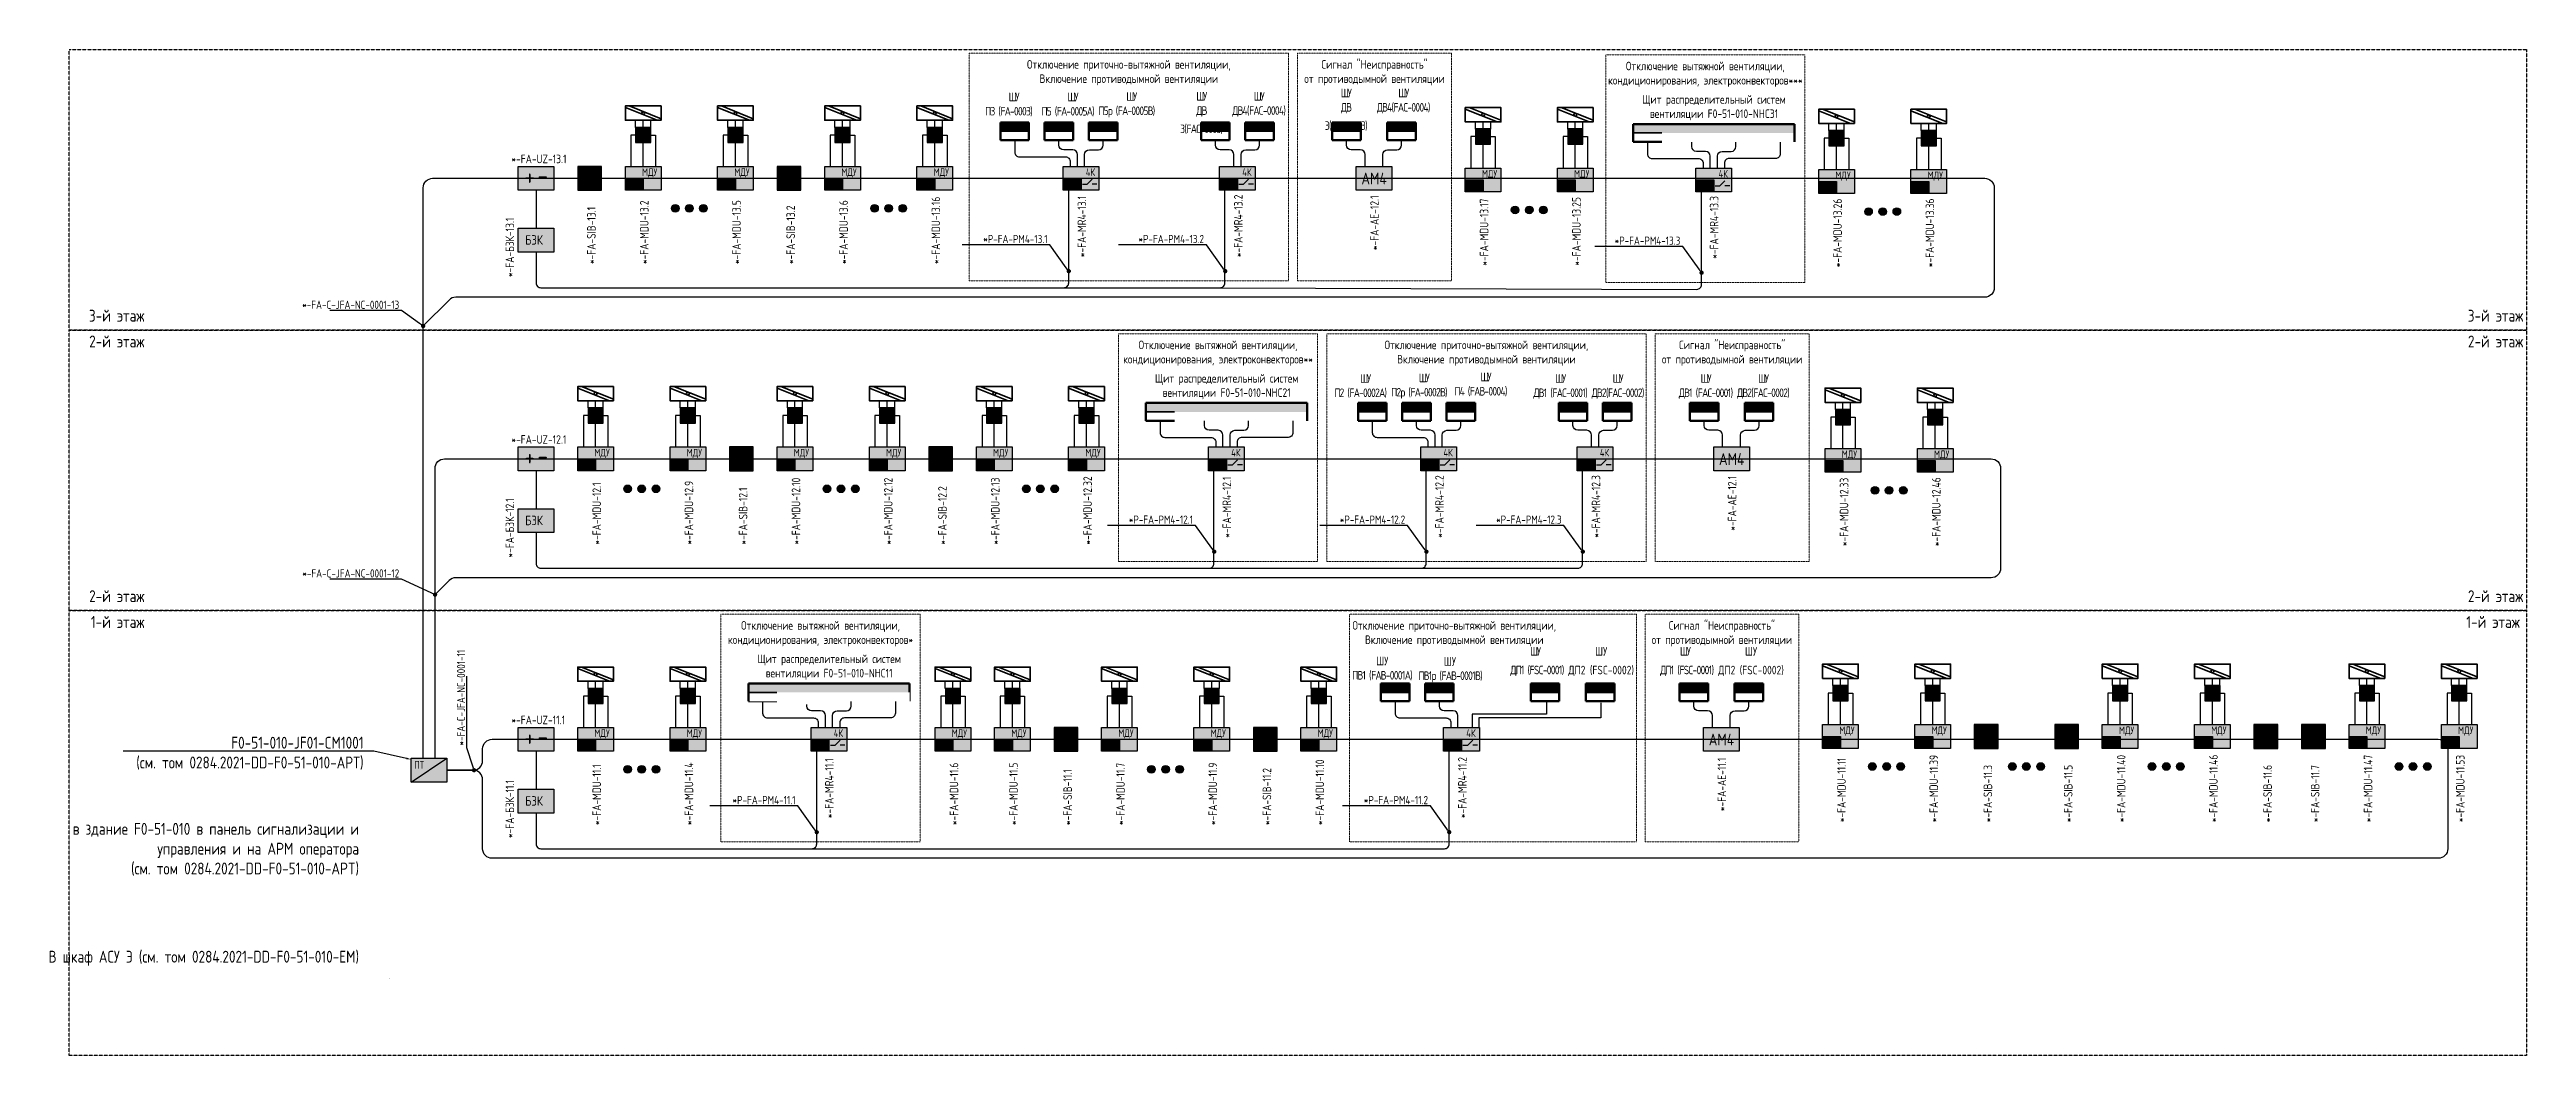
# Model space of a CAD drawing. Header units: millimetres. Extents: x 127230 to 906013, y -355313 to -209225.
# Drawn here: x 178875 to 230937, y -250620 to -229476 of the extents above; entities that cross this region are included whole.
import ezdxf
from ezdxf import colors
from ezdxf.entities.mleader import LeaderData, LeaderLine
from ezdxf.math import Vec2, Vec3

# ---------------------------------------------------------------- set-up
doc = ezdxf.new("R2010")
doc.units = ezdxf.units.MM
doc.linetypes.add('штриховая', pattern=[0.75, 0.5, -0.25])
for name, color, linetype in [('1. ОПС_оборудование', 5, 'Continuous'), ('1.1. SAI_оборудование_текст', 6, 'Continuous'), ('__Оборудование_АППЗ', 5, 'Continuous'), ('__Оборудование_АУПС', 5, 'Continuous'), ('__Оборудование_АУПТ', 5, 'Continuous'), ('__Оборудование_ГазпромАвтоматики', 252, 'Continuous')]:
    doc.layers.add(name, color=color, linetype=linetype)
for name, color, linetype, lineweight in [('GM_кабель_СПС', 6, 'Continuous', 25), ('GM_текст', 250, 'Continuous', 9), ('OVK_клапаны', 100, 'Continuous', 40), ('АО Извещатели ПС', 1, 'Continuous', 50), ('АО ПС', 1, 'Continuous', 50), ('СПДС_Размерная линия', 150, 'Continuous', 15)]:
    doc.layers.add(name, color=color, linetype=linetype, lineweight=lineweight)
doc.styles.add('GOST type A', font='gost_0.ttf', dxfattribs={"width": 1.001, "height": 2.5})
doc.styles.add('SAI', font='gost_0.ttf')
doc.styles.get("Standard").update_dxf_attribs({"font": 'gost_0.ttf'})
doc.styles.add('Гост L', font='gost_0.ttf')

msp = doc.modelspace()

# ---------------------------------------------------------------- texts
at = {"char_height": 250, "attachment_point": 3, "style": 'SAI'}
for s, insert in [('3-й этаж', (180868, -234946)), ('3-й этаж', (230868, -234946)), ('2-й этаж', (180868, -235488)), ('2-й этаж', (230868, -235488)), ('2-й этаж', (180868, -240842)), ('2-й этаж', (230868, -240842)), ('1-й этаж', (180868, -241384)), ('1-й этаж', (230796, -241384))]:
    msp.add_mtext_dynamic_manual_height_columns(s, width=6376.12, gutter_width=10, heights=[0], dxfattribs=dict(at, insert=insert))
at = {"layer": '__Оборудование_ГазпромАвтоматики', "char_height": 250, "attachment_point": 3, "style": 'GOST type A'}
for s, insert in [('в здание F0-51-010 в панель сигнализации и управления и на АРМ оператора\\P(см. том 0284.2021-DD-F0-51-010-APT)', (185381, -245732)), ('В шкаф АСУ Э (см. том 0284.2021-DD-F0-51-010-EM)', (185381, -248419))]:
    msp.add_mtext_dynamic_manual_height_columns(s, width=6247.69, gutter_width=10, heights=[0], dxfattribs=dict(at, insert=insert))
at = {"layer": 'GM_текст', "ltscale": 100, "char_height": 180, "attachment_point": 5, "style": 'GOST type A'}
for s, insert, width in [('\\pxqc;Отключение приточно-вытяжной вентиляции, \\PВключение противодымной вентиляции', (201561, -229963), 6715.45), ('\\pxqc;Сигнал "Неисправность" \\Pот противодымной вентиляции', (206725, -229963), 3232.57), ('\\pxqc;Отключение вытяжной вентиляции, кондиционирования, электроконвекторов***', (213679, -229997), 4185.43), ('\\pxqc;Щит распределительный систем вентиляции F0-51-010-NHC31', (213860, -230699), 3382.31), ('\\pxqc;Отключение вытяжной вентиляции, кондиционирования, электроконвекторов**', (203436, -235859), 4185.43), ('\\pxqc;Отключение приточно-вытяжной вентиляции, \\PВключение противодымной вентиляции', (209077, -235859), 6715.45), ('\\pxqc;Сигнал "Неисправность" \\Pот противодымной вентиляции', (214242, -235859), 3232.57), ('\\pxqc;Щит распределительный систем вентиляции F0-51-010-NHC21', (203617, -236562), 3382.31), ('\\pxqc;Отключение вытяжной вентиляции, кондиционирования, электроконвекторов*', (195081, -241755), 4185.43), ('\\pxqc;Отключение приточно-вытяжной вентиляции, \\PВключение противодымной вентиляции', (208401, -241755), 4403.11), ('\\pxqc;Сигнал "Неисправность" \\Pот противодымной вентиляции', (214026, -241755), 3232.57), ('\\pxqc;Щит распределительный систем вентиляции F0-51-010-NHC11', (195262, -242458), 3382.31)]:
    msp.add_mtext(s, dxfattribs=dict(at, insert=insert, width=width))

# ---------------------------------------------------------------- blocks, each defined once
blk = doc.blocks.new('*U3')
blk.add_hatch(color=256).paths.add_polyline_path([(0, 0), (15, 0), (15, 10)])
at = {"true_color": 0xffffff}
h = blk.add_hatch(color=7, dxfattribs=at)
h.dxf.hatch_style = 1
h.paths.add_polyline_path([(15, 10), (15, 0), (0, 0), (0, 10)])
blk.add_lwpolyline([(15, 10), (15, 0), (0, 0), (0, 10)], close=True)
for points in [[(0, 0), (15, 10)], [(0, 0), (15, 10), (15, 0), (0, 0)]]:
    blk.add_lwpolyline(points)
at = {"insert": (1.3, 8.8), "char_height": 3.2, "attachment_point": 1}
blk.add_mtext_dynamic_manual_height_columns('ПТ', width=4.866, gutter_width=20, heights=[0], dxfattribs=at)
at = {"layer": '1.1. SAI_оборудование_текст', "style": 'SAI'}
blk.add_attdef('NAME_ПУЛЬТ_УПРАВЛЕНИЯ', (16.7, 2.5), '', height=4, dxfattribs=at)
blk = doc.blocks.new('*U28')
at = {"lineweight": 35}
blk.add_lwpolyline([(-50, -250), (50, -250), (50, 0), (-50, 0)], close=True, dxfattribs=at)
blk.add_lwpolyline([(-39, -250), (-50, -250), (-50, -223), (39, 0), (50, 0), (50, -27), (-39, -250)], dxfattribs=at)
blk.add_circle((0, -125), 10, dxfattribs=at)
blk = doc.blocks.new('*U30')
at = {"true_color": 0xffffff}
h = blk.add_hatch(color=7, dxfattribs=at)
h.dxf.hatch_style = 1
h.paths.add_polyline_path([(15, 10), (15, 0), (0, 0), (0, 10)])
blk.add_hatch(color=256).paths.add_polyline_path([(0, 5), (0, 0), (7.5, 0), (7.5, 5)])
for points in [[(15, 10), (15, 0), (0, 0), (0, 10)], [(0, 5), (7.5, 5), (7.5, 0), (0, 0)]]:
    blk.add_lwpolyline(points, close=True)
at = {"insert": (7, 9.2), "char_height": 3.2, "attachment_point": 1}
blk.add_mtext_dynamic_manual_height_columns('МДУ', width=4.866, gutter_width=20, heights=[0], dxfattribs=at)
at = {"layer": '1.1. SAI_оборудование_текст', "style": 'SAI', "flags": 8}
blk.add_attdef('NAME_ППКОП', (0, 11.6), '', height=4, dxfattribs=at)
blk = doc.blocks.new('*U29')
at = {"true_color": 0xffffff}
h = blk.add_hatch(color=7, dxfattribs=at)
h.dxf.hatch_style = 1
h.paths.add_polyline_path([(0, 0), (10, 0), (10, 10), (0, 10)])
at = {"ltscale": 0.0002}
blk.add_lwpolyline([(0, 0), (10, 0), (10, 10), (0, 10)], close=True, dxfattribs=at)
for points in [[(5, 5.9), (1.7, 7.9)], [(5, 5.9), (8.3, 7.9)], [(5, 5.9), (5, 2.1)]]:
    blk.add_lwpolyline(points, dxfattribs=at)
at = {"layer": '1.1. SAI_оборудование_текст', "style": 'SAI', "flags": 8}
blk.add_attdef('NAME_DR', (-1.3, 14.2), '', height=4, dxfattribs=at)
blk = doc.blocks.new('*U33')
at = {"lineweight": 5, "true_color": 0xffffff}
h = blk.add_hatch(color=7, dxfattribs=at)
h.dxf.hatch_style = 1
h.paths.add_polyline_path([(15, 10), (15, 0), (0, 0), (0, 10)])
blk.add_lwpolyline([(15, 10), (15, 0), (0, 0), (0, 10)], close=True)
at = {"char_height": 8, "attachment_point": 1, "style": 'SAI'}
for s, insert in [('+', (2.6, 9.9)), ('-', (8.1, 10.3))]:
    blk.add_mtext_dynamic_manual_height_columns(s, width=12.326, gutter_width=25, heights=[0], dxfattribs=dict(at, insert=insert))
at = {"layer": '1.1. SAI_оборудование_текст', "style": 'SAI', "flags": 8}
blk.add_attdef('NAME_ИБП', (0, 11.6), '', height=4, dxfattribs=at)
blk = doc.blocks.new('*U32')
at = {"true_color": 0xffffff, "transparency": 33554687}
h = blk.add_hatch(color=7, dxfattribs=at)
h.dxf.hatch_style = 1
h.paths.add_polyline_path([(15, 10), (15, 0), (0, 0), (0, 10)])
blk.add_lwpolyline([(15, 10), (15, 0), (0, 0), (0, 10)], close=True)
at = {"insert": (2.9, 7.1), "char_height": 4, "attachment_point": 1, "style": 'Гост L'}
blk.add_mtext_dynamic_manual_height_columns('БЗК', width=9.45, gutter_width=20, heights=[0], dxfattribs=at)
at = {"layer": '1.1. SAI_оборудование_текст', "style": 'SAI', "flags": 8}
blk.add_attdef('NAME_BI', (0, 11.6), '', height=4, dxfattribs=at)
blk = doc.blocks.new('_Dot')
at = {"color": 0, "linetype": 'ByBlock', "lineweight": -2}
blk.add_line((-0.5, 0), (-1, 0), dxfattribs=at)
at = {"color": 0, "linetype": 'ByBlock', "const_width": 0.5}
blk.add_lwpolyline([(-0.25, 0, 1), (0.25, 0, 1)], format="xyb", close=True, dxfattribs=at)
blk = doc.blocks.new('Э7_Коробка')
at = {"lineweight": 30, "true_color": 0xffffff}
h = blk.add_hatch(color=7, dxfattribs=at)
h.dxf.hatch_style = 1
h.paths.add_polyline_path([(21, 21), (421, 21), (421, 421), (21, 421)])
at = {"lineweight": 30}
blk.add_lwpolyline([(21, 21), (421, 21), (421, 421), (21, 421)], close=True, dxfattribs=at)
at = {"lineweight": 30, "insert": (221, 221), "char_height": 192, "width": 400, "attachment_point": 5, "style": 'SAI'}
blk.add_mtext('\\pxqc;К', dxfattribs=at)
at = {"lineweight": 30, "style": 'SAI'}
blk.add_attdef('ADRES', (-51, 502), '', height=200, dxfattribs=at)
blk = doc.blocks.new('*U78')
at = {"true_color": 0xffffff, "transparency": 33554687}
h = blk.add_hatch(color=7, dxfattribs=at)
h.dxf.hatch_style = 1
h.paths.add_polyline_path([(15, 10), (15, 0), (0, 0), (0, 10)])
blk.add_hatch(color=256).paths.add_polyline_path([(0, 5), (0, 0), (7.5, 0), (7.5, 5)])
for points in [[(15, 10), (15, 0), (0, 0), (0, 10)], [(0, 5), (7.5, 5), (7.5, 0), (0, 0)]]:
    blk.add_lwpolyline(points, close=True)
for points in [[(8.1, 2.5), (10.1, 2.5), (12.2, 4.6)], [(14.2, 2.5), (12.2, 2.5), (12.2, 2.5)]]:
    blk.add_lwpolyline(points)
at = {"insert": (9.5, 9.2), "char_height": 3.2, "attachment_point": 1}
blk.add_mtext_dynamic_manual_height_columns('4К', width=4.866, gutter_width=20, heights=[0], dxfattribs=at)
at = {"layer": '1.1. SAI_оборудование_текст', "style": 'SAI', "flags": 8}
blk.add_attdef('NAME_ППКОП', (0, 11.6), '', height=4, dxfattribs=at)
blk = doc.blocks.new('A$C8a5a76a5')
at = {"color": 18, "true_color": 0x000000}
blk.add_wipeout([(0, 500), (800, 500), (800, 250), (0, 250)], dxfattribs=at).dxf.layer = 'АО Извещатели ПС'
at = {"layer": 'АО ПС', "ltscale": 30, "true_color": 0x000000}
h = blk.add_hatch(color=18, dxfattribs=at)
h.dxf.hatch_style = 1
h.paths.add_polyline_path([(800, 250), (0, 250), (0, 0), (800, 0)])
at = {"color": 18, "lineweight": 35, "true_color": 0x000000}
blk.add_line((0, 250), (800, 250), dxfattribs=at)
at = {"layer": 'АО ПС', "color": 18, "ltscale": 30, "true_color": 0x000000}
for p, q in [((0, 0), (0, 500)), ((0, 500), (800, 500)), ((800, 500), (800, 0)), ((800, 0), (0, 0))]:
    blk.add_line(p, q, dxfattribs=at)
blk = doc.blocks.new('*U36')
at = {"true_color": 0xffffff}
h = blk.add_hatch(color=7, dxfattribs=at)
h.dxf.hatch_style = 1
h.paths.add_polyline_path([(15, 0), (15, 10), (0, 10), (0, 0)])
blk.add_lwpolyline([(15, 10), (15, 0), (0, 0), (0, 10)], close=True)
at = {"insert": (2.2, 7.4), "char_height": 5, "attachment_point": 1, "style": 'SAI'}
blk.add_mtext_dynamic_manual_height_columns('АМ4', width=5, gutter_width=25, heights=[0], dxfattribs=at)
at = {"layer": '1.1. SAI_оборудование_текст', "style": 'SAI'}
blk.add_attdef('NAME_C2000-АР', (9.5, -25.2), '', height=4, dxfattribs=at)

# ---------------------------------------------------------------- hatches: boundary and pattern name
h = msp.add_hatch(color=256)
h.dxf.hatch_style = 1
h.paths.add_polyline_path([(192106, -232814, 1), (191946, -232814, 1)])
h = msp.add_hatch(color=256)
h.dxf.hatch_style = 1
h.paths.add_polyline_path([(192403, -232814, 1), (192243, -232814, 1)])
h = msp.add_hatch(color=256)
h.dxf.hatch_style = 1
h.paths.add_polyline_path([(192700, -232814, 1), (192540, -232814, 1)])
h = msp.add_hatch(color=256)
h.dxf.hatch_style = 1
h.paths.add_polyline_path([(196295, -232814, 1), (196135, -232814, 1)])
h = msp.add_hatch(color=256)
h.dxf.hatch_style = 1
h.paths.add_polyline_path([(196592, -232814, 1), (196432, -232814, 1)])
h = msp.add_hatch(color=256)
h.dxf.hatch_style = 1
h.paths.add_polyline_path([(196890, -232814, 1), (196730, -232814, 1)])
h = msp.add_hatch(color=256)
h.dxf.hatch_style = 1
h.paths.add_polyline_path([(209758, -232847, 1), (209598, -232847, 1)])
h = msp.add_hatch(color=256)
h.dxf.hatch_style = 1
h.paths.add_polyline_path([(210056, -232847, 1), (209896, -232847, 1)])
h = msp.add_hatch(color=256)
h.dxf.hatch_style = 1
h.paths.add_polyline_path([(210353, -232847, 1), (210193, -232847, 1)])
h = msp.add_hatch(color=256)
h.dxf.hatch_style = 1
h.paths.add_polyline_path([(217188, -232881, 1), (217028, -232881, 1)])
h = msp.add_hatch(color=256)
h.dxf.hatch_style = 1
h.paths.add_polyline_path([(217486, -232881, 1), (217326, -232881, 1)])
h = msp.add_hatch(color=256)
h.dxf.hatch_style = 1
h.paths.add_polyline_path([(217783, -232881, 1), (217623, -232881, 1)])
h = msp.add_hatch(color=256)
h.dxf.hatch_style = 1
h.paths.add_polyline_path([(191106, -238710, 1), (190946, -238710, 1)])
h = msp.add_hatch(color=256)
h.dxf.hatch_style = 1
h.paths.add_polyline_path([(191403, -238710, 1), (191243, -238710, 1)])
h = msp.add_hatch(color=256)
h.dxf.hatch_style = 1
h.paths.add_polyline_path([(191700, -238710, 1), (191540, -238710, 1)])
h = msp.add_hatch(color=256)
h.dxf.hatch_style = 1
h.paths.add_polyline_path([(195295, -238710, 1), (195135, -238710, 1)])
h = msp.add_hatch(color=256)
h.dxf.hatch_style = 1
h.paths.add_polyline_path([(195592, -238710, 1), (195432, -238710, 1)])
h = msp.add_hatch(color=256)
h.dxf.hatch_style = 1
h.paths.add_polyline_path([(195890, -238710, 1), (195730, -238710, 1)])
h = msp.add_hatch(color=256)
h.dxf.hatch_style = 1
h.paths.add_polyline_path([(199484, -238710, 1), (199324, -238710, 1)])
h = msp.add_hatch(color=256)
h.dxf.hatch_style = 1
h.paths.add_polyline_path([(199782, -238710, 1), (199622, -238710, 1)])
h = msp.add_hatch(color=256)
h.dxf.hatch_style = 1
h.paths.add_polyline_path([(200079, -238710, 1), (199919, -238710, 1)])
h = msp.add_hatch(color=256)
h.dxf.hatch_style = 1
h.paths.add_polyline_path([(217324, -238743, 1), (217164, -238743, 1)])
h = msp.add_hatch(color=256)
h.dxf.hatch_style = 1
h.paths.add_polyline_path([(217621, -238743, 1), (217461, -238743, 1)])
h = msp.add_hatch(color=256)
h.dxf.hatch_style = 1
h.paths.add_polyline_path([(217918, -238743, 1), (217758, -238743, 1)])
h = msp.add_hatch(color=256)
h.dxf.hatch_style = 1
h.paths.add_polyline_path([(191106, -244606, 1), (190946, -244606, 1)])
h = msp.add_hatch(color=256)
h.dxf.hatch_style = 1
h.paths.add_polyline_path([(191403, -244606, 1), (191243, -244606, 1)])
h = msp.add_hatch(color=256)
h.dxf.hatch_style = 1
h.paths.add_polyline_path([(191700, -244606, 1), (191540, -244606, 1)])
h = msp.add_hatch(color=256)
h.dxf.hatch_style = 1
h.paths.add_polyline_path([(202116, -244606, 1), (201956, -244606, 1)])
h = msp.add_hatch(color=256)
h.dxf.hatch_style = 1
h.paths.add_polyline_path([(202413, -244606, 1), (202253, -244606, 1)])
h = msp.add_hatch(color=256)
h.dxf.hatch_style = 1
h.paths.add_polyline_path([(202710, -244606, 1), (202550, -244606, 1)])
h = msp.add_hatch(color=256)
h.dxf.hatch_style = 1
h.paths.add_polyline_path([(217270, -244546, 1), (217110, -244546, 1)])
h = msp.add_hatch(color=256)
h.dxf.hatch_style = 1
h.paths.add_polyline_path([(217567, -244546, 1), (217407, -244546, 1)])
h = msp.add_hatch(color=256)
h.dxf.hatch_style = 1
h.paths.add_polyline_path([(217865, -244546, 1), (217705, -244546, 1)])
h = msp.add_hatch(color=256)
h.dxf.hatch_style = 1
h.paths.add_polyline_path([(220209, -244546, 1), (220049, -244546, 1)])
h = msp.add_hatch(color=256)
h.dxf.hatch_style = 1
h.paths.add_polyline_path([(220507, -244546, 1), (220347, -244546, 1)])
h = msp.add_hatch(color=256)
h.dxf.hatch_style = 1
h.paths.add_polyline_path([(220804, -244546, 1), (220644, -244546, 1)])
h = msp.add_hatch(color=256)
h.dxf.hatch_style = 1
h.paths.add_polyline_path([(223148, -244546, 1), (222988, -244546, 1)])
h = msp.add_hatch(color=256)
h.dxf.hatch_style = 1
h.paths.add_polyline_path([(223446, -244546, 1), (223286, -244546, 1)])
h = msp.add_hatch(color=256)
h.dxf.hatch_style = 1
h.paths.add_polyline_path([(223743, -244546, 1), (223583, -244546, 1)])
h = msp.add_hatch(color=256)
h.dxf.hatch_style = 1
h.paths.add_polyline_path([(228338, -244546, 1), (228178, -244546, 1)])
h = msp.add_hatch(color=256)
h.dxf.hatch_style = 1
h.paths.add_polyline_path([(228635, -244546, 1), (228475, -244546, 1)])
h = msp.add_hatch(color=256)
h.dxf.hatch_style = 1
h.paths.add_polyline_path([(228932, -244546, 1), (228772, -244546, 1)])

# ---------------------------------------------------------------- linework, layer by layer
at = {"linetype": 'штриховая', "ltscale": 10}
for points in [[(179289, -229476), (230937, -229476), (230937, -235372), (179289, -235372)], [(179289, -235372), (230937, -235372), (230937, -241269), (179289, -241269)], [(179289, -241269), (230937, -241269), (230937, -250620), (179289, -250620)]]:
    msp.add_lwpolyline(points, close=True, dxfattribs=at)
for points in [[(191193, -231113), (191193, -230963)], [(191353, -231113), (191353, -230963)], [(191513, -231113), (191513, -230963)], [(193133, -231113), (193133, -230963)], [(193293, -231113), (193293, -230963)], [(193453, -231113), (193453, -230963)], [(195383, -231113), (195383, -230963)], [(195543, -231113), (195543, -230963)], [(195703, -231113), (195703, -230963)], [(197322, -231113), (197322, -230963)], [(197482, -231113), (197482, -230963)], [(197642, -231113), (197642, -230963)], [(208846, -231147), (208846, -230997)], [(209006, -231147), (209006, -230997)], [(209166, -231147), (209166, -230997)], [(210785, -231147), (210785, -230997)], [(210945, -231147), (210945, -230997)], [(211105, -231147), (211105, -230997)], [(216276, -231180), (216276, -231030)], [(216436, -231180), (216436, -231030)], [(216596, -231180), (216596, -231030)], [(218215, -231180), (218215, -231030)], [(218375, -231180), (218375, -231030)], [(218535, -231180), (218535, -231030)], [(190193, -237009), (190193, -236859)], [(190353, -237009), (190353, -236859)], [(190513, -237009), (190513, -236859)], [(192133, -237009), (192133, -236859)], [(192293, -237009), (192293, -236859)], [(192453, -237009), (192453, -236859)], [(194383, -237009), (194383, -236859)], [(194543, -237009), (194543, -236859)], [(194703, -237009), (194703, -236859)], [(196322, -237009), (196322, -236859)], [(196482, -237009), (196482, -236859)], [(196642, -237009), (196642, -236859)], [(198572, -237009), (198572, -236859)], [(198732, -237009), (198732, -236859)], [(198892, -237009), (198892, -236859)], [(200511, -237009), (200511, -236859)], [(200671, -237009), (200671, -236859)], [(200831, -237009), (200831, -236859)], [(216411, -237043), (216411, -236893)], [(216571, -237043), (216571, -236893)], [(216731, -237043), (216731, -236893)], [(218350, -237043), (218350, -236893)], [(218510, -237043), (218510, -236893)], [(218670, -237043), (218670, -236893)], [(190193, -242905), (190193, -242755)], [(190353, -242905), (190353, -242755)], [(190513, -242905), (190513, -242755)], [(192133, -242905), (192133, -242755)], [(192293, -242905), (192293, -242755)], [(192453, -242905), (192453, -242755)], [(197703, -242905), (197703, -242755)], [(197863, -242905), (197863, -242755)], [(198023, -242905), (198023, -242755)], [(198953, -242905), (198953, -242755)], [(199113, -242905), (199113, -242755)], [(199273, -242905), (199273, -242755)], [(201203, -242905), (201203, -242755)], [(201363, -242905), (201363, -242755)], [(201523, -242905), (201523, -242755)], [(203143, -242905), (203143, -242755)], [(203303, -242905), (203303, -242755)], [(203463, -242905), (203463, -242755)], [(205393, -242905), (205393, -242755)], [(205553, -242905), (205553, -242755)], [(205713, -242905), (205713, -242755)], [(216358, -242845), (216358, -242695)], [(216518, -242845), (216518, -242695)], [(216678, -242845), (216678, -242695)], [(218297, -242845), (218297, -242695)], [(218457, -242845), (218457, -242695)], [(218617, -242845), (218617, -242695)], [(222236, -242845), (222236, -242695)], [(222396, -242845), (222396, -242695)], [(222556, -242845), (222556, -242695)], [(224175, -242845), (224175, -242695)], [(224335, -242845), (224335, -242695)], [(224495, -242845), (224495, -242695)], [(227425, -242845), (227425, -242695)], [(227585, -242845), (227585, -242695)], [(227745, -242845), (227745, -242695)], [(229365, -242845), (229365, -242695)], [(229525, -242845), (229525, -242695)], [(229685, -242845), (229685, -242695)]]:
    msp.add_lwpolyline(points)
at = {"color": 1}
for points in [[(199161, -231333), (199161, -231633, 0.414214), (199261, -231733), (200231, -231733, -0.414214), (200331, -231833), (200331, -231933)], [(200481, -231933), (200481, -231684, 0.413838), (200381, -231584), (200191, -231583, -0.413838), (200091, -231483), (200091, -231383)], [(200631, -231933), (200631, -231684, -0.413838), (200731, -231584), (200921, -231583, 0.413838), (201021, -231483), (201021, -231383)], [(203769, -231933), (203769, -231684, 0.413838), (203670, -231584), (203479, -231583, -0.413838), (203379, -231483), (203379, -231383)], [(203919, -231933), (203919, -231684, -0.413838), (204019, -231584), (204210, -231583, 0.413838), (204309, -231483), (204309, -231383)], [(212461, -231367), (212461, -231667, 0.414214), (212561, -231767), (213531, -231767, -0.414214), (213631, -231867), (213631, -231967)], [(213781, -231967), (213781, -231717, 0.413838), (213682, -231617), (213491, -231617, -0.413838), (213391, -231517), (213391, -231417)], [(213931, -231967), (213931, -231717, -0.413838), (214031, -231617), (214222, -231617, 0.413838), (214321, -231517), (214321, -231417)], [(215251, -231367), (215251, -231667, -0.414214), (215151, -231767), (214181, -231767, 0.414214), (214081, -231867), (214081, -231967)], [(202218, -237229), (202218, -237529, 0.414214), (202318, -237629), (203288, -237629, -0.414214), (203388, -237729), (203388, -237829)], [(203538, -237829), (203538, -237580, 0.413838), (203438, -237480), (203248, -237479, -0.413838), (203148, -237379), (203148, -237279)], [(203688, -237829), (203688, -237580, -0.413838), (203788, -237480), (203978, -237479, 0.413838), (204078, -237379), (204078, -237279)], [(205008, -237229), (205008, -237529, -0.414214), (204908, -237629), (203938, -237629, 0.414214), (203838, -237729), (203838, -237829)], [(206678, -237229), (206678, -237529, 0.414214), (206778, -237629), (207748, -237629, -0.414214), (207848, -237729), (207848, -237829)], [(207998, -237829), (207998, -237580, 0.413838), (207898, -237480), (207707, -237479, -0.413838), (207608, -237379), (207608, -237279)], [(208148, -237829), (208148, -237580, -0.413838), (208247, -237480), (208438, -237479, 0.413838), (208538, -237379), (208538, -237279)], [(211286, -237829), (211286, -237580, 0.413838), (211186, -237480), (210996, -237479, -0.413838), (210896, -237379), (210896, -237279)], [(211436, -237829), (211436, -237580, -0.413838), (211536, -237480), (211726, -237479, 0.413838), (211826, -237379), (211826, -237279)], [(193863, -243125), (193863, -243425, 0.414214), (193963, -243525), (194933, -243525, -0.414214), (195033, -243625), (195033, -243725)], [(196653, -243125), (196653, -243425, -0.414214), (196553, -243525), (195583, -243525, 0.414214), (195483, -243625), (195483, -243725)], [(207158, -243125), (207158, -243425, 0.414214), (207258, -243525), (208228, -243525, -0.414214), (208328, -243625), (208328, -243725)], [(195183, -243725), (195183, -243476, 0.413838), (195083, -243376), (194893, -243376, -0.413838), (194793, -243276), (194793, -243245)], [(195333, -243725), (195333, -243476, -0.413838), (195433, -243376), (195623, -243376, 0.413838), (195723, -243276), (195723, -243175)], [(208478, -243725), (208478, -243476, 0.413838), (208378, -243376), (208188, -243376, -0.413838), (208088, -243276), (208088, -243175)]]:
    msp.add_lwpolyline(points, format="xyb", dxfattribs=at)
at = {"linetype": 'штриховая', "lineweight": 9, "ltscale": 5}
msp.add_lwpolyline([(192988, -241346), (197173, -241346), (197173, -246131), (192988, -246131)], close=True, dxfattribs=at)
for centre in [(192026, -232814), (192323, -232814), (192620, -232814), (196215, -232814), (196512, -232814), (196810, -232814), (209678, -232847), (209976, -232847), (210273, -232847), (217108, -232881), (217406, -232881), (217703, -232881), (191026, -238710), (191323, -238710), (191620, -238710), (195215, -238710), (195512, -238710), (195810, -238710), (199404, -238710), (199702, -238710), (199999, -238710), (217244, -238743), (217541, -238743), (217838, -238743), (191026, -244606), (191323, -244606), (191620, -244606), (202036, -244606), (202333, -244606), (202630, -244606), (217190, -244546), (217487, -244546), (217785, -244546), (220129, -244546), (220427, -244546), (220724, -244546), (223068, -244546), (223366, -244546), (223663, -244546), (228258, -244546), (228555, -244546), (228852, -244546)]:
    msp.add_circle(centre, 80)
at = {"layer": '__Оборудование_ГазпромАвтоматики'}
for points in [[(186853, -244873, 0, 0, 0), (186853, -245694, 0, 0, 0), (185895, -245694, 50, 0, 0), (185704, -245694, 0, 0, 0)], [(187106, -244892, 0, 0, 0), (187106, -248991, 0, 0, 0), (186147, -248991, 50, 0, 0), (186020, -248997, 0, 0, 0)]]:
    msp.add_lwpolyline(points, format="xyseb", dxfattribs=at)
at = {"layer": 'GM_кабель_СПС', "color": 1}
for points in [[(191193, -231273), (191096, -231273), (191096, -231933)], [(191513, -231273), (191611, -231273), (191611, -231933)], [(193133, -231273), (193035, -231273), (193035, -231933)], [(193453, -231273), (193550, -231273), (193550, -231933)], [(195383, -231273), (195285, -231273), (195285, -231933)], [(195703, -231273), (195800, -231273), (195800, -231933)], [(197322, -231273), (197225, -231273), (197225, -231933)], [(197642, -231273), (197739, -231273), (197739, -231933)], [(208846, -231307), (208749, -231307), (208749, -231967)], [(209166, -231307), (209263, -231307), (209263, -231967)], [(210785, -231307), (210688, -231307), (210688, -231967)], [(211105, -231307), (211202, -231307), (211202, -231967)], [(216276, -231340), (216179, -231340), (216179, -232000)], [(216596, -231340), (216693, -231340), (216693, -232000)], [(218215, -231340), (218118, -231340), (218118, -232000)], [(218535, -231340), (218632, -231340), (218632, -232000)], [(190193, -237169), (190096, -237169), (190096, -237829)], [(190513, -237169), (190611, -237169), (190611, -237829)], [(192133, -237169), (192035, -237169), (192035, -237829)], [(192453, -237169), (192550, -237169), (192550, -237829)], [(194383, -237169), (194285, -237169), (194285, -237829)], [(194703, -237169), (194800, -237169), (194800, -237829)], [(196322, -237169), (196225, -237169), (196225, -237829)], [(196642, -237169), (196739, -237169), (196739, -237829)], [(198572, -237169), (198475, -237169), (198475, -237829)], [(198892, -237169), (198989, -237169), (198989, -237829)], [(200511, -237169), (200414, -237169), (200414, -237829)], [(200831, -237169), (200928, -237169), (200928, -237829)], [(216411, -237203), (216314, -237203), (216314, -237863)], [(216731, -237203), (216828, -237203), (216828, -237863)], [(218350, -237203), (218253, -237203), (218253, -237863)], [(218670, -237203), (218768, -237203), (218768, -237863)], [(190193, -243065), (190096, -243065), (190096, -243725)], [(190513, -243065), (190611, -243065), (190611, -243725)], [(192133, -243065), (192035, -243065), (192035, -243725)], [(192453, -243065), (192550, -243065), (192550, -243725)], [(197703, -243065), (197606, -243065), (197606, -243725)], [(198023, -243065), (198121, -243065), (198121, -243725)], [(198953, -243065), (198856, -243065), (198856, -243725)], [(199273, -243065), (199371, -243065), (199371, -243725)], [(201203, -243065), (201106, -243065), (201106, -243725)], [(201523, -243065), (201621, -243065), (201621, -243725)], [(203143, -243065), (203045, -243065), (203045, -243725)], [(203463, -243065), (203560, -243065), (203560, -243725)], [(205393, -243065), (205295, -243065), (205295, -243725)], [(205713, -243065), (205810, -243065), (205810, -243725)], [(216358, -243005), (216260, -243005), (216260, -243665)], [(216678, -243005), (216775, -243005), (216775, -243665)], [(218297, -243005), (218200, -243005), (218200, -243665)], [(218617, -243005), (218714, -243005), (218714, -243665)], [(222236, -243005), (222139, -243005), (222139, -243665)], [(222556, -243005), (222653, -243005), (222653, -243665)], [(224175, -243005), (224078, -243005), (224078, -243665)], [(224495, -243005), (224593, -243005), (224593, -243665)], [(227425, -243005), (227328, -243005), (227328, -243665)], [(227745, -243005), (227843, -243005), (227843, -243665)], [(229365, -243005), (229268, -243005), (229268, -243665)], [(229685, -243005), (229782, -243005), (229782, -243665)]]:
    msp.add_lwpolyline(points, dxfattribs=at)
at = {"layer": 'GM_кабель_СПС', "color": 34}
for points in [[(191353, -231933), (191353, -231433)], [(193293, -231933), (193293, -231433)], [(195543, -231933), (195543, -231433)], [(197482, -231933), (197482, -231433)], [(209006, -231967), (209006, -231467)], [(210945, -231967), (210945, -231467)], [(216436, -232000), (216436, -231500)], [(218375, -232000), (218375, -231500)], [(189103, -232433), (189103, -233233)], [(190353, -237829), (190353, -237329)], [(192293, -237829), (192293, -237329)], [(194543, -237829), (194543, -237329)], [(196482, -237829), (196482, -237329)], [(198732, -237829), (198732, -237329)], [(200671, -237829), (200671, -237329)], [(216571, -237863), (216571, -237363)], [(218510, -237863), (218510, -237363)], [(189103, -238329), (189103, -239129)], [(190353, -243725), (190353, -243225)], [(192293, -243725), (192293, -243225)], [(197863, -243725), (197863, -243225)], [(199113, -243725), (199113, -243225)], [(201363, -243725), (201363, -243225)], [(203303, -243725), (203303, -243225)], [(205553, -243725), (205553, -243225)], [(216518, -243665), (216518, -243165)], [(218457, -243665), (218457, -243165)], [(222396, -243665), (222396, -243165)], [(224335, -243665), (224335, -243165)], [(227585, -243665), (227585, -243165)], [(229525, -243665), (229525, -243165)], [(189103, -244225), (189103, -245025)]]:
    msp.add_lwpolyline(points, dxfattribs=at)
at = {"layer": 'GM_кабель_СПС'}
for points in [[(186728, -244373), (186728, -232383, -0.414214), (186928, -232183), (219550, -232183, -0.414214), (219750, -232383), (219750, -234483, -0.414214), (219550, -234683), (187415, -234683, 0.198912), (187274, -234742), (186728, -235287)], [(186978, -244373), (186978, -238279, -0.414214), (187178, -238079), (219685, -238079, -0.414214), (219885, -238279), (219885, -240379, -0.414214), (219685, -240579), (187415, -240579, 0.198912), (187274, -240638), (186978, -240934)]]:
    msp.add_lwpolyline(points, format="xyb", dxfattribs=at)
at = {"layer": 'GM_кабель_СПС', "color": 34}
for points in [[(197080, -234483), (200197, -234483, 0.414214), (200297, -234383), (200297, -232433)], [(200195, -234483), (203481, -234483, 0.414214), (203581, -234383), (203581, -232433)], [(203481, -234483), (213499, -234517, 0.414214), (213599, -234417), (213599, -232467)], [(189103, -233733), (189103, -234383, 0.414214), (189203, -234483), (197080, -234483)], [(201352, -240379), (203250, -240379, 0.414214), (203350, -240279), (203350, -238329)], [(203250, -240379), (207709, -240379, 0.414214), (207809, -240279), (207809, -238329)], [(207709, -240379), (210998, -240379, 0.414214), (211098, -240279), (211098, -238329)], [(189103, -239629), (189103, -240279, 0.414214), (189203, -240379), (201352, -240379)], [(191716, -246275), (194901, -246275, 0.414214), (195001, -246175), (195001, -244225)], [(204345, -246275), (208195, -246275, 0.414214), (208295, -246175), (208295, -244225)], [(189103, -245525), (189103, -246175, 0.414214), (189203, -246275), (207308, -246275)]]:
    msp.add_lwpolyline(points, format="xyb", dxfattribs=at)
at = {"layer": 'GM_кабель_СПС'}
msp.add_lwpolyline([(229083, -243975, -0.414214), (229283, -244175), (229283, -246275, -0.414214), (229083, -246475), (188178, -246475, -0.414214), (187978, -246275), (187978, -244823, 0.414214), (187778, -244623), (187228, -244623), (187778, -244623, 0.414214), (187978, -244423), (187978, -244175, -0.414214), (188178, -243975)], format="xyb", close=True, dxfattribs=at)
at = {"layer": 'АО ПС', "color": 18, "ltscale": 30, "true_color": 0x000000}
for p, q in [((196953, -242800), (193563, -242800)), ((196953, -243175), (196953, -242800)), ((193563, -243175), (194163, -243175))]:
    msp.add_line(p, q, dxfattribs=at)

# ---------------------------------------------------------------- block references
at = {"layer": '1. ОПС_оборудование', "xscale": 0.8, "yscale": 0.8, "zscale": 0.8}
for p in [(191177, -231450), (193116, -231450), (195366, -231450), (197305, -231450), (208829, -231483), (210768, -231483), (216259, -231517), (218198, -231517), (190177, -237346), (192116, -237346), (194366, -237346), (196305, -237346), (198555, -237346), (200494, -237346), (216394, -237380), (218334, -237380), (190177, -243242), (192116, -243242), (197687, -243242), (198937, -243242), (201187, -243242), (203126, -243242), (205376, -243242), (216341, -243182), (218280, -243182), (222219, -243182), (224159, -243182), (227409, -243182), (229348, -243182)]:
    msp.add_blockref('Э7_Коробка', p, dxfattribs=at)
at = {"layer": '1. ОПС_оборудование'}
ref = msp.add_blockref('*U32', (188728, -233733), dxfattribs=dict(at, xscale=50, yscale=50, zscale=50))
ref.add_attrib('NAME_BI', ' *-FA-БЗК-13.1', (188640, -234352), dxfattribs={"layer": '1.1. SAI_оборудование_текст', "color": 0, "height": 180, "rotation": 90, "style": 'SAI'})
ref = msp.add_blockref('*U32', (188728, -239629), dxfattribs=dict(at, xscale=50, yscale=50, zscale=50))
ref.add_attrib('NAME_BI', ' *-FA-БЗК-12.1', (188640, -240248), dxfattribs={"layer": '1.1. SAI_оборудование_текст', "color": 0, "height": 180, "rotation": 90, "style": 'SAI'})
ref = msp.add_blockref('*U32', (188728, -245525), dxfattribs=dict(at, xscale=50, yscale=50, zscale=50))
ref.add_attrib('NAME_BI', ' *-FA-БЗК-11.1', (188640, -246144), dxfattribs={"layer": '1.1. SAI_оборудование_текст', "color": 0, "height": 180, "rotation": 90, "style": 'SAI'})
at = {"layer": '__Оборудование_АППЗ'}
ref = msp.add_blockref('*U36', (206339, -232433), dxfattribs=dict(at, xscale=50, yscale=50, zscale=50))
ref.add_attrib('NAME_C2000-АР', '*-FA-AE-12.1', (206815, -233694), dxfattribs={"layer": '1.1. SAI_оборудование_текст', "color": 0, "height": 180, "rotation": 90, "style": 'SAI'})
ref = msp.add_blockref('*U36', (213855, -238329), dxfattribs=dict(at, xscale=50, yscale=50, zscale=50))
ref.add_attrib('NAME_C2000-АР', '*-FA-AE-12.1', (214331, -239590), dxfattribs={"layer": '1.1. SAI_оборудование_текст', "color": 0, "height": 180, "rotation": 90, "style": 'SAI'})
ref = msp.add_blockref('*U36', (213640, -244225), dxfattribs=dict(at, xscale=50, yscale=50, zscale=50))
ref.add_attrib('NAME_C2000-АР', '*-FA-AE-11.1', (214116, -245486), dxfattribs={"layer": '1.1. SAI_оборудование_текст', "color": 0, "height": 180, "rotation": 90, "style": 'SAI'})
at = {"layer": '__Оборудование_АУПС'}
ref = msp.add_blockref('*U29', (189978, -232433), dxfattribs=dict(at, xscale=50, yscale=50, zscale=50))
ref.add_attrib('NAME_DR', '*-FA-SIB-13.1', (190354, -233986), dxfattribs={"layer": '0', "height": 180, "rotation": 90, "style": 'SAI', "flags": 8})
ref = msp.add_blockref('*U29', (194168, -232433), dxfattribs=dict(at, xscale=50, yscale=50, zscale=50))
ref.add_attrib('NAME_DR', '*-FA-SIB-13.2', (194543, -233986), dxfattribs={"layer": '0', "height": 180, "rotation": 90, "style": 'SAI', "flags": 8})
ref = msp.add_blockref('*U29', (193168, -238329), dxfattribs=dict(at, xscale=50, yscale=50, zscale=50))
ref.add_attrib('NAME_DR', '*-FA-SIB-12.1', (193543, -239883), dxfattribs={"layer": '0', "height": 180, "rotation": 90, "style": 'SAI', "flags": 8})
ref = msp.add_blockref('*U29', (197357, -238329), dxfattribs=dict(at, xscale=50, yscale=50, zscale=50))
ref.add_attrib('NAME_DR', '*-FA-SIB-12.2', (197732, -239883), dxfattribs={"layer": '0', "height": 180, "rotation": 90, "style": 'SAI', "flags": 8})
ref = msp.add_blockref('*U29', (199988, -244225), dxfattribs=dict(at, xscale=50, yscale=50, zscale=50))
ref.add_attrib('NAME_DR', '*-FA-SIB-11.1', (200364, -245779), dxfattribs={"layer": '0', "height": 180, "rotation": 90, "style": 'SAI', "flags": 8})
ref = msp.add_blockref('*U29', (204178, -244225), dxfattribs=dict(at, xscale=50, yscale=50, zscale=50))
ref.add_attrib('NAME_DR', '*-FA-SIB-11.2', (204553, -245779), dxfattribs={"layer": '0', "height": 180, "rotation": 90, "style": 'SAI', "flags": 8})
ref = msp.add_blockref('*U29', (219332, -244165), dxfattribs=dict(at, xscale=50, yscale=50, zscale=50))
ref.add_attrib('NAME_DR', '*-FA-SIB-11.3', (219707, -245719), dxfattribs={"layer": '0', "height": 180, "rotation": 90, "style": 'SAI', "flags": 8})
ref = msp.add_blockref('*U29', (221021, -244165), dxfattribs=dict(at, xscale=50, yscale=50, zscale=50))
ref.add_attrib('NAME_DR', '*-FA-SIB-11.5', (221396, -245719), dxfattribs={"layer": '0', "height": 180, "rotation": 90, "style": 'SAI', "flags": 8})
ref = msp.add_blockref('*U29', (225210, -244165), dxfattribs=dict(at, xscale=50, yscale=50, zscale=50))
ref.add_attrib('NAME_DR', '*-FA-SIB-11.6', (225586, -245719), dxfattribs={"layer": '0', "height": 180, "rotation": 90, "style": 'SAI', "flags": 8})
ref = msp.add_blockref('*U29', (226210, -244165), dxfattribs=dict(at, xscale=50, yscale=50, zscale=50))
ref.add_attrib('NAME_DR', '*-FA-SIB-11.7', (226586, -245719), dxfattribs={"layer": '0', "height": 180, "rotation": 90, "style": 'SAI', "flags": 8})
at = {"layer": '__Оборудование_АУПТ'}
ref = msp.add_blockref('*U33', (188728, -232433), dxfattribs=dict(at, xscale=50, yscale=50, zscale=50))
ref.add_attrib('NAME_ИБП', '*-FA-UZ-13.1', (188582, -231866, -4485), dxfattribs={"layer": '0', "color": 0, "height": 180, "style": 'SAI', "flags": 8})
ref = msp.add_blockref('*U30', (190978, -232433), dxfattribs=dict(at, xscale=50, yscale=50, zscale=50))
ref.add_attrib('NAME_ППКОП', '*-FA-MDU-13.2', (191466, -233986), dxfattribs={"layer": '1.1. SAI_оборудование_текст', "color": 0, "height": 180, "rotation": 90, "style": 'SAI', "flags": 8})
ref = msp.add_blockref('*U30', (192918, -232433), dxfattribs=dict(at, xscale=50, yscale=50, zscale=50))
ref.add_attrib('NAME_ППКОП', '*-FA-MDU-13.5', (193405, -233986), dxfattribs={"layer": '1.1. SAI_оборудование_текст', "color": 0, "height": 180, "rotation": 90, "style": 'SAI', "flags": 8})
ref = msp.add_blockref('*U30', (195168, -232433), dxfattribs=dict(at, xscale=50, yscale=50, zscale=50))
ref.add_attrib('NAME_ППКОП', '*-FA-MDU-13.6', (195655, -233986), dxfattribs={"layer": '1.1. SAI_оборудование_текст', "color": 0, "height": 180, "rotation": 90, "style": 'SAI', "flags": 8})
ref = msp.add_blockref('*U30', (197107, -232433), dxfattribs=dict(at, xscale=50, yscale=50, zscale=50))
ref.add_attrib('NAME_ППКОП', '*-FA-MDU-13.16', (197594, -233986), dxfattribs={"layer": '1.1. SAI_оборудование_текст', "color": 0, "height": 180, "rotation": 90, "style": 'SAI', "flags": 8})
ref = msp.add_blockref('*U78', (200181, -232433), dxfattribs=dict(at, xscale=50, yscale=50, zscale=50))
ref.add_attrib('NAME_ППКОП', ' *-FA-MR4-13.1', (200664, -233934), dxfattribs={"layer": '1.1. SAI_оборудование_текст', "color": 0, "height": 180, "rotation": 90, "style": 'SAI'})
ref = msp.add_blockref('*U78', (203469, -232433), dxfattribs=dict(at, xscale=50, yscale=50, zscale=50))
ref.add_attrib('NAME_ППКОП', ' *-FA-MR4-13.2', (203952, -233934), dxfattribs={"layer": '1.1. SAI_оборудование_текст', "color": 0, "height": 180, "rotation": 90, "style": 'SAI'})
ref = msp.add_blockref('*U30', (208631, -232467), dxfattribs=dict(at, xscale=50, yscale=50, zscale=50))
ref.add_attrib('NAME_ППКОП', '*-FA-MDU-13.17', (209118, -234020), dxfattribs={"layer": '1.1. SAI_оборудование_текст', "color": 0, "height": 180, "rotation": 90, "style": 'SAI', "flags": 8})
ref = msp.add_blockref('*U30', (210570, -232467), dxfattribs=dict(at, xscale=50, yscale=50, zscale=50))
ref.add_attrib('NAME_ППКОП', '*-FA-MDU-13.25', (211058, -234020), dxfattribs={"layer": '1.1. SAI_оборудование_текст', "color": 0, "height": 180, "rotation": 90, "style": 'SAI', "flags": 8})
ref = msp.add_blockref('*U78', (213481, -232467), dxfattribs=dict(at, xscale=50, yscale=50, zscale=50))
ref.add_attrib('NAME_ППКОП', ' *-FA-MR4-13.3', (213953, -233967), dxfattribs={"layer": '1.1. SAI_оборудование_текст', "color": 0, "height": 180, "rotation": 90, "style": 'SAI'})
ref = msp.add_blockref('*U30', (216061, -232500), dxfattribs=dict(at, xscale=50, yscale=50, zscale=50))
ref.add_attrib('NAME_ППКОП', '*-FA-MDU-13.26', (216548, -234053), dxfattribs={"layer": '1.1. SAI_оборудование_текст', "color": 0, "height": 180, "rotation": 90, "style": 'SAI', "flags": 8})
ref = msp.add_blockref('*U30', (218000, -232500), dxfattribs=dict(at, xscale=50, yscale=50, zscale=50))
ref.add_attrib('NAME_ППКОП', '*-FA-MDU-13.36', (218488, -234053), dxfattribs={"layer": '1.1. SAI_оборудование_текст', "color": 0, "height": 180, "rotation": 90, "style": 'SAI', "flags": 8})
ref = msp.add_blockref('*U33', (188728, -238329), dxfattribs=dict(at, xscale=50, yscale=50, zscale=50))
ref.add_attrib('NAME_ИБП', '*-FA-UZ-12.1', (188582, -237762, -4485), dxfattribs={"layer": '0', "color": 0, "height": 180, "style": 'SAI', "flags": 8})
ref = msp.add_blockref('*U30', (189978, -238329), dxfattribs=dict(at, xscale=50, yscale=50, zscale=50))
ref.add_attrib('NAME_ППКОП', '*-FA-MDU-12.1', (190466, -239883), dxfattribs={"layer": '1.1. SAI_оборудование_текст', "color": 0, "height": 180, "rotation": 90, "style": 'SAI', "flags": 8})
ref = msp.add_blockref('*U30', (191918, -238329), dxfattribs=dict(at, xscale=50, yscale=50, zscale=50))
ref.add_attrib('NAME_ППКОП', '*-FA-MDU-12.9', (192405, -239883), dxfattribs={"layer": '1.1. SAI_оборудование_текст', "color": 0, "height": 180, "rotation": 90, "style": 'SAI', "flags": 8})
ref = msp.add_blockref('*U30', (194168, -238329), dxfattribs=dict(at, xscale=50, yscale=50, zscale=50))
ref.add_attrib('NAME_ППКОП', '*-FA-MDU-12.10', (194655, -239883), dxfattribs={"layer": '1.1. SAI_оборудование_текст', "color": 0, "height": 180, "rotation": 90, "style": 'SAI', "flags": 8})
ref = msp.add_blockref('*U30', (196107, -238329), dxfattribs=dict(at, xscale=50, yscale=50, zscale=50))
ref.add_attrib('NAME_ППКОП', '*-FA-MDU-12.12', (196594, -239883), dxfattribs={"layer": '1.1. SAI_оборудование_текст', "color": 0, "height": 180, "rotation": 90, "style": 'SAI', "flags": 8})
ref = msp.add_blockref('*U30', (198357, -238329), dxfattribs=dict(at, xscale=50, yscale=50, zscale=50))
ref.add_attrib('NAME_ППКОП', '*-FA-MDU-12.13', (198844, -239883), dxfattribs={"layer": '1.1. SAI_оборудование_текст', "color": 0, "height": 180, "rotation": 90, "style": 'SAI', "flags": 8})
ref = msp.add_blockref('*U30', (200296, -238329), dxfattribs=dict(at, xscale=50, yscale=50, zscale=50))
ref.add_attrib('NAME_ППКОП', '*-FA-MDU-12.32', (200784, -239883), dxfattribs={"layer": '1.1. SAI_оборудование_текст', "color": 0, "height": 180, "rotation": 90, "style": 'SAI', "flags": 8})
ref = msp.add_blockref('*U78', (203238, -238329), dxfattribs=dict(at, xscale=50, yscale=50, zscale=50))
ref.add_attrib('NAME_ППКОП', ' *-FA-MR4-12.1', (203710, -239830), dxfattribs={"layer": '1.1. SAI_оборудование_текст', "color": 0, "height": 180, "rotation": 90, "style": 'SAI'})
ref = msp.add_blockref('*U78', (207698, -238329), dxfattribs=dict(at, xscale=50, yscale=50, zscale=50))
ref.add_attrib('NAME_ППКОП', ' *-FA-MR4-12.2', (208180, -239830), dxfattribs={"layer": '1.1. SAI_оборудование_текст', "color": 0, "height": 180, "rotation": 90, "style": 'SAI'})
ref = msp.add_blockref('*U78', (210986, -238329), dxfattribs=dict(at, xscale=50, yscale=50, zscale=50))
ref.add_attrib('NAME_ППКОП', ' *-FA-MR4-12.3', (211469, -239830), dxfattribs={"layer": '1.1. SAI_оборудование_текст', "color": 0, "height": 180, "rotation": 90, "style": 'SAI'})
ref = msp.add_blockref('*U30', (216196, -238363), dxfattribs=dict(at, xscale=50, yscale=50, zscale=50))
ref.add_attrib('NAME_ППКОП', '*-FA-MDU-12.33', (216684, -239916), dxfattribs={"layer": '1.1. SAI_оборудование_текст', "color": 0, "height": 180, "rotation": 90, "style": 'SAI', "flags": 8})
ref = msp.add_blockref('*U30', (218135, -238363), dxfattribs=dict(at, xscale=50, yscale=50, zscale=50))
ref.add_attrib('NAME_ППКОП', '*-FA-MDU-12.46', (218623, -239916), dxfattribs={"layer": '1.1. SAI_оборудование_текст', "color": 0, "height": 180, "rotation": 90, "style": 'SAI', "flags": 8})
ref = msp.add_blockref('*U33', (188728, -244225), dxfattribs=dict(at, xscale=50, yscale=50, zscale=50))
ref.add_attrib('NAME_ИБП', '*-FA-UZ-11.1', (188582, -243658, -4485), dxfattribs={"layer": '0', "color": 0, "height": 180, "style": 'SAI', "flags": 8})
ref = msp.add_blockref('*U30', (189978, -244225), dxfattribs=dict(at, xscale=50, yscale=50, zscale=50))
ref.add_attrib('NAME_ППКОП', '*-FA-MDU-11.1', (190466, -245779), dxfattribs={"layer": '1.1. SAI_оборудование_текст', "color": 0, "height": 180, "rotation": 90, "style": 'SAI', "flags": 8})
ref = msp.add_blockref('*U30', (191918, -244225), dxfattribs=dict(at, xscale=50, yscale=50, zscale=50))
ref.add_attrib('NAME_ППКОП', '*-FA-MDU-11.4', (192405, -245779), dxfattribs={"layer": '1.1. SAI_оборудование_текст', "color": 0, "height": 180, "rotation": 90, "style": 'SAI', "flags": 8})
ref = msp.add_blockref('*U78', (194883, -244225), dxfattribs=dict(at, xscale=50, yscale=50, zscale=50))
ref.add_attrib('NAME_ППКОП', ' *-FA-MR4-11.1', (195355, -245726), dxfattribs={"layer": '1.1. SAI_оборудование_текст', "color": 0, "height": 180, "rotation": 90, "style": 'SAI'})
ref = msp.add_blockref('*U30', (197488, -244225), dxfattribs=dict(at, xscale=50, yscale=50, zscale=50))
ref.add_attrib('NAME_ППКОП', '*-FA-MDU-11.6', (197976, -245779), dxfattribs={"layer": '1.1. SAI_оборудование_текст', "color": 0, "height": 180, "rotation": 90, "style": 'SAI', "flags": 8})
ref = msp.add_blockref('*U30', (198738, -244225), dxfattribs=dict(at, xscale=50, yscale=50, zscale=50))
ref.add_attrib('NAME_ППКОП', '*-FA-MDU-11.5', (199226, -245779), dxfattribs={"layer": '1.1. SAI_оборудование_текст', "color": 0, "height": 180, "rotation": 90, "style": 'SAI', "flags": 8})
ref = msp.add_blockref('*U30', (200988, -244225), dxfattribs=dict(at, xscale=50, yscale=50, zscale=50))
ref.add_attrib('NAME_ППКОП', '*-FA-MDU-11.7', (201476, -245779), dxfattribs={"layer": '1.1. SAI_оборудование_текст', "color": 0, "height": 180, "rotation": 90, "style": 'SAI', "flags": 8})
ref = msp.add_blockref('*U30', (202928, -244225), dxfattribs=dict(at, xscale=50, yscale=50, zscale=50))
ref.add_attrib('NAME_ППКОП', '*-FA-MDU-11.9', (203415, -245779), dxfattribs={"layer": '1.1. SAI_оборудование_текст', "color": 0, "height": 180, "rotation": 90, "style": 'SAI', "flags": 8})
ref = msp.add_blockref('*U30', (205178, -244225), dxfattribs=dict(at, xscale=50, yscale=50, zscale=50))
ref.add_attrib('NAME_ППКОП', '*-FA-MDU-11.10', (205665, -245779), dxfattribs={"layer": '1.1. SAI_оборудование_текст', "color": 0, "height": 180, "rotation": 90, "style": 'SAI', "flags": 8})
ref = msp.add_blockref('*U78', (208178, -244225), dxfattribs=dict(at, xscale=50, yscale=50, zscale=50))
ref.add_attrib('NAME_ППКОП', ' *-FA-MR4-11.2', (208661, -245726), dxfattribs={"layer": '1.1. SAI_оборудование_текст', "color": 0, "height": 180, "rotation": 90, "style": 'SAI'})
ref = msp.add_blockref('*U30', (216143, -244165), dxfattribs=dict(at, xscale=50, yscale=50, zscale=50))
ref.add_attrib('NAME_ППКОП', '*-FA-MDU-11.11', (216630, -245719), dxfattribs={"layer": '1.1. SAI_оборудование_текст', "color": 0, "height": 180, "rotation": 90, "style": 'SAI', "flags": 8})
ref = msp.add_blockref('*U30', (218082, -244165), dxfattribs=dict(at, xscale=50, yscale=50, zscale=50))
ref.add_attrib('NAME_ППКОП', '*-FA-MDU-11.39', (218569, -245719), dxfattribs={"layer": '1.1. SAI_оборудование_текст', "color": 0, "height": 180, "rotation": 90, "style": 'SAI', "flags": 8})
ref = msp.add_blockref('*U30', (222021, -244165), dxfattribs=dict(at, xscale=50, yscale=50, zscale=50))
ref.add_attrib('NAME_ППКОП', '*-FA-MDU-11.40', (222509, -245719), dxfattribs={"layer": '1.1. SAI_оборудование_текст', "color": 0, "height": 180, "rotation": 90, "style": 'SAI', "flags": 8})
ref = msp.add_blockref('*U30', (223960, -244165), dxfattribs=dict(at, xscale=50, yscale=50, zscale=50))
ref.add_attrib('NAME_ППКОП', '*-FA-MDU-11.46', (224448, -245719), dxfattribs={"layer": '1.1. SAI_оборудование_текст', "color": 0, "height": 180, "rotation": 90, "style": 'SAI', "flags": 8})
ref = msp.add_blockref('*U30', (227210, -244165), dxfattribs=dict(at, xscale=50, yscale=50, zscale=50))
ref.add_attrib('NAME_ППКОП', '*-FA-MDU-11.47', (227698, -245719), dxfattribs={"layer": '1.1. SAI_оборудование_текст', "color": 0, "height": 180, "rotation": 90, "style": 'SAI', "flags": 8})
ref = msp.add_blockref('*U30', (229150, -244165), dxfattribs=dict(at, xscale=50, yscale=50, zscale=50))
ref.add_attrib('NAME_ППКОП', '*-FA-MDU-11.53', (229637, -245719), dxfattribs={"layer": '1.1. SAI_оборудование_текст', "color": 0, "height": 180, "rotation": 90, "style": 'SAI', "flags": 8})
at = {"layer": '__Оборудование_ГазпромАвтоматики', "xscale": 50, "yscale": 50, "zscale": 50}
msp.add_blockref('*U3', (186478, -244873), dxfattribs=at)
at = {"layer": 'OVK_клапаны', "xscale": 3, "yscale": 3, "zscale": 3, "rotation": 270}
for p in [(191728, -230813), (193668, -230813), (195918, -230813), (197857, -230813), (209381, -230847), (211320, -230847), (216811, -230880), (218750, -230880), (190728, -236709), (192668, -236709), (194918, -236709), (196857, -236709), (199107, -236709), (201046, -236709), (216946, -236743), (218885, -236743), (190728, -242605), (192668, -242605), (198238, -242605), (199488, -242605), (201738, -242605), (203678, -242605), (205928, -242605), (216893, -242545), (218832, -242545), (222771, -242545), (224710, -242545), (227960, -242545), (229900, -242545)]:
    msp.add_blockref('*U28', p, dxfattribs=at)

msp.set_redraw_order([(e.dxf.handle, doc.entitydb.next_handle()) for e in msp.query("TEXT MTEXT ATTDEF DIMENSION ARC_DIMENSION")])  # texts and dimensions are drawn at this point

# ---------------------------------------------------------------- leaders
at = {"color": 18, "true_color": 0x000000}
ml = msp.add_multileader_mtext('Standard', dxfattribs=at)
ml.set_content('\\pxsm1;F0-51-010-JF01-CM1001\\P\\ps*;(см. том 0284.2021-DD-F0-51-010-APТ)', color=(0, 0, 0), style='GOST type A')
ml.set_leader_properties()
ml.build(insert=Vec2(0, 0))
ml.multileader.update_dxf_attribs({"text_left_attachment_type": 6, "text_right_attachment_type": 6, "arrow_head_size": 100})
ctx = ml.context
ctx.base_point, ctx.char_height, ctx.arrow_head_size, ctx.landing_gap_size, ctx.plane_origin = Vec3(180391, -244221), 250, 100, 100, Vec3(179748, -230921)
ctx.left_attachment, ctx.right_attachment, ctx.text_align_type = 6, 6, 2
notes = []
notes.append((ctx, [(1, (1, 1, 0), (185689, -244221), (-1, 0), 113, [(0, [(186478, -244398)], 0, [])])]))
ctx.mtext.insert, ctx.mtext.width, ctx.mtext.alignment, ctx.mtext.flow_direction = Vec3(185476, -243921), 5000.91, 3, 5
at = {"layer": 'GM_текст'}
ml = msp.add_multileader_mtext('Standard', dxfattribs=at)
ml.set_content('*{\\H0.95833x;P-FA-PM4-13.1}', color=256, style='Гост L')
ml.set_leader_properties()
ml.set_arrow_properties(name='DOT')
ml.build(insert=Vec2(0, 0))
ml.multileader.update_dxf_attribs({"has_text_frame": 1, "text_left_attachment_type": 6, "text_right_attachment_type": 6, "dogleg_length": 0.36, "arrow_head_size": 90})
ctx = ml.context
ctx.base_point, ctx.char_height, ctx.arrow_head_size, ctx.landing_gap_size, ctx.plane_origin = Vec3(198456, -233582), 180, 90, 50, Vec3(194540, -230164)
ctx.left_attachment, ctx.right_attachment, ctx.text_align_type = 6, 6, 2
notes.append((ctx, [(1, (1, 1, 0), (199903, -233582), (-1, 0), 0.36, [(1, [(200299, -234135)], 0, [])])]))
ctx.mtext.insert, ctx.mtext.width, ctx.mtext.defined_height, ctx.mtext.alignment, ctx.mtext.flow_direction = Vec3(199852, -233366), 2063.07, 100, 3, 5
ml = msp.add_multileader_mtext('Standard', dxfattribs=at)
ml.set_content('*{\\H0.95833x;P-FA-PM4-13.2}', color=256, style='Гост L')
ml.set_leader_properties()
ml.set_arrow_properties(name='DOT')
ml.build(insert=Vec2(0, 0))
ml.multileader.update_dxf_attribs({"has_text_frame": 1, "text_left_attachment_type": 6, "text_right_attachment_type": 6, "dogleg_length": 0.36, "arrow_head_size": 90})
ctx = ml.context
ctx.base_point, ctx.char_height, ctx.arrow_head_size, ctx.landing_gap_size, ctx.plane_origin = Vec3(201706, -233582), 180, 90, 50, Vec3(197828, -230164)
ctx.left_attachment, ctx.right_attachment, ctx.text_align_type = 6, 6, 2
notes.append((ctx, [(1, (1, 1, 0), (203191, -233582), (-1, 0), 0.36, [(1, [(203587, -234135)], 0, [])])]))
ctx.mtext.insert, ctx.mtext.width, ctx.mtext.defined_height, ctx.mtext.alignment, ctx.mtext.flow_direction = Vec3(203140, -233366), 2063.07, 100, 3, 5
ml = msp.add_multileader_mtext('Standard', dxfattribs=at)
ml.set_content('*{\\H0.95833x;P-FA-PM4-13.3}', color=256, style='Гост L')
ml.set_leader_properties()
ml.set_arrow_properties(name='DOT')
ml.build(insert=Vec2(0, 0))
ml.multileader.update_dxf_attribs({"has_text_frame": 1, "text_left_attachment_type": 6, "text_right_attachment_type": 6, "dogleg_length": 0.36, "arrow_head_size": 90})
ctx = ml.context
ctx.base_point, ctx.char_height, ctx.arrow_head_size, ctx.landing_gap_size, ctx.plane_origin = Vec3(211731, -233616), 180, 90, 50, Vec3(207840, -230197)
ctx.left_attachment, ctx.right_attachment, ctx.text_align_type = 6, 6, 2
notes.append((ctx, [(1, (1, 1, 0), (213203, -233616), (-1, 0), 0.36, [(1, [(213599, -234168)], 0, [])])]))
ctx.mtext.insert, ctx.mtext.width, ctx.mtext.defined_height, ctx.mtext.alignment, ctx.mtext.flow_direction = Vec3(213152, -233400), 2063.07, 100, 3, 5
ml = msp.add_multileader_mtext('Standard', dxfattribs=at)
ml.set_content('*{\\H0.95833x;-FA-C-JFA-NC-0001-13}', color=256, style='Гост L')
ml.set_leader_properties()
ml.set_arrow_properties(name='DOT')
ml.build(insert=Vec2(0, 0))
ml.multileader.update_dxf_attribs({"has_text_frame": 1, "text_left_attachment_type": 6, "text_right_attachment_type": 6, "dogleg_length": 0.36, "arrow_head_size": 90})
ctx = ml.context
ctx.base_point, ctx.char_height, ctx.arrow_head_size, ctx.landing_gap_size, ctx.plane_origin = Vec3(184089, -234964), 180, 90, 50, Vec3(181737, -230805)
ctx.left_attachment, ctx.right_attachment, ctx.text_align_type = 6, 6, 2
notes.append((ctx, [(1, (1, 1, 0), (186275, -234964), (-1, 0), 0.36, [(0, [(186728, -235287)], 0, [])])]))
ctx.mtext.insert, ctx.mtext.width, ctx.mtext.alignment, ctx.mtext.flow_direction = Vec3(186225, -234748), 1442.25, 3, 5
ml = msp.add_multileader_mtext('Standard', dxfattribs=at)
ml.set_content('*{\\H0.95833x;P-FA-PM4-12.1}', color=256, style='Гост L')
ml.set_leader_properties()
ml.set_arrow_properties(name='DOT')
ml.build(insert=Vec2(0, 0))
ml.multileader.update_dxf_attribs({"has_text_frame": 1, "text_left_attachment_type": 6, "text_right_attachment_type": 6, "dogleg_length": 0.36, "arrow_head_size": 90})
ctx = ml.context
ctx.base_point, ctx.char_height, ctx.arrow_head_size, ctx.landing_gap_size, ctx.plane_origin = Vec3(201501, -239479), 180, 90, 50, Vec3(197597, -236060)
ctx.left_attachment, ctx.right_attachment, ctx.text_align_type = 6, 6, 2
notes.append((ctx, [(1, (1, 1, 0), (202960, -239479), (-1, 0), 0.36, [(1, [(203356, -240031)], 0, [])])]))
ctx.mtext.insert, ctx.mtext.width, ctx.mtext.defined_height, ctx.mtext.alignment, ctx.mtext.flow_direction = Vec3(202909, -239263), 2063.07, 100, 3, 5
ml = msp.add_multileader_mtext('Standard', dxfattribs=at)
ml.set_content('*{\\H0.95833x;P-FA-PM4-12.2}', color=256, style='Гост L')
ml.set_leader_properties()
ml.set_arrow_properties(name='DOT')
ml.build(insert=Vec2(0, 0))
ml.multileader.update_dxf_attribs({"has_text_frame": 1, "text_left_attachment_type": 6, "text_right_attachment_type": 6, "dogleg_length": 0.36, "arrow_head_size": 90})
ctx = ml.context
ctx.base_point, ctx.char_height, ctx.arrow_head_size, ctx.landing_gap_size, ctx.plane_origin = Vec3(205922, -239479), 180, 90, 50, Vec3(202056, -236060)
ctx.left_attachment, ctx.right_attachment, ctx.text_align_type = 6, 6, 2
notes.append((ctx, [(1, (1, 1, 0), (207419, -239479), (-1, 0), 0.36, [(1, [(207815, -240031)], 0, [])])]))
ctx.mtext.insert, ctx.mtext.width, ctx.mtext.defined_height, ctx.mtext.alignment, ctx.mtext.flow_direction = Vec3(207369, -239263), 2063.07, 100, 3, 5
ml = msp.add_multileader_mtext('Standard', dxfattribs=at)
ml.set_content('*{\\H0.95833x;P-FA-PM4-12.3}', color=256, style='Гост L')
ml.set_leader_properties()
ml.set_arrow_properties(name='DOT')
ml.build(insert=Vec2(0, 0))
ml.multileader.update_dxf_attribs({"has_text_frame": 1, "text_left_attachment_type": 6, "text_right_attachment_type": 6, "dogleg_length": 0.36, "arrow_head_size": 90})
ctx = ml.context
ctx.base_point, ctx.char_height, ctx.arrow_head_size, ctx.landing_gap_size, ctx.plane_origin = Vec3(209223, -239479), 180, 90, 50, Vec3(205344, -236060)
ctx.left_attachment, ctx.right_attachment, ctx.text_align_type = 6, 6, 2
notes.append((ctx, [(1, (1, 1, 0), (210707, -239479), (-1, 0), 0.36, [(1, [(211103, -240031)], 0, [])])]))
ctx.mtext.insert, ctx.mtext.width, ctx.mtext.defined_height, ctx.mtext.alignment, ctx.mtext.flow_direction = Vec3(210657, -239263), 2063.07, 100, 3, 5
ml = msp.add_multileader_mtext('Standard', dxfattribs=at)
ml.set_content('*{\\H0.95833x;-FA-C-JFA-NC-0001-12}', color=256, style='Гост L')
ml.set_leader_properties()
ml.set_arrow_properties(name='DOT')
ml.build(insert=Vec2(0, 0))
ml.multileader.update_dxf_attribs({"has_text_frame": 1, "text_left_attachment_type": 6, "text_right_attachment_type": 6, "dogleg_length": 0.36, "arrow_head_size": 90})
ctx = ml.context
ctx.base_point, ctx.char_height, ctx.arrow_head_size, ctx.landing_gap_size, ctx.plane_origin = Vec3(184076, -240610), 180, 90, 50, Vec3(181737, -236452)
ctx.left_attachment, ctx.right_attachment, ctx.text_align_type = 6, 6, 2
notes.append((ctx, [(1, (1, 1, 0), (186275, -240610), (-1, 0), 0.36, [(0, [(186978, -240934)], 0, [])])]))
ctx.mtext.insert, ctx.mtext.width, ctx.mtext.alignment, ctx.mtext.flow_direction = Vec3(186225, -240394), 1442.25, 3, 5
ml = msp.add_multileader_mtext('Standard', dxfattribs=at)
ml.set_content('*{\\H0.95833x;-FA-C-JFA-NC-0001-11}', color=256, style='Гост L')
ml.set_leader_properties()
ml.set_arrow_properties(name='DOT')
ml.build(insert=Vec2(0, 0))
ml.multileader.update_dxf_attribs({"has_text_frame": 1, "text_left_attachment_type": 6, "text_right_attachment_type": 6, "dogleg_length": 0.36, "arrow_head_size": 90})
ctx = ml.context
ctx.base_point, ctx.char_height, ctx.arrow_head_size, ctx.landing_gap_size, ctx.plane_origin, ctx.plane_x_axis, ctx.plane_y_axis = Vec3(187647, -244157), 180, 90, 50, Vec3(183110, -237862), Vec3(0, 1), Vec3(-1, 0)
ctx.left_attachment, ctx.right_attachment = 6, 6
notes.append((ctx, [(0, (1, 1, 0), (187647, -244157), (0, 1), 0.36, [(0, [(187798, -244624)], 0, [])])]))
ctx.mtext.insert, ctx.mtext.text_direction, ctx.mtext.rotation, ctx.mtext.width, ctx.mtext.flow_direction = Vec3(187431, -244107), Vec3(0, 1), 1.570796, 1442.25, 5
ml = msp.add_multileader_mtext('Standard', dxfattribs=at)
ml.set_content('*{\\H0.95833x;P-FA-PM4-11.1}', color=256, style='Гост L')
ml.set_leader_properties()
ml.set_arrow_properties(name='DOT')
ml.build(insert=Vec2(0, 0))
ml.multileader.update_dxf_attribs({"has_text_frame": 1, "text_left_attachment_type": 6, "text_right_attachment_type": 6, "dogleg_length": 0.36, "arrow_head_size": 90})
ctx = ml.context
ctx.base_point, ctx.char_height, ctx.arrow_head_size, ctx.landing_gap_size, ctx.plane_origin = Vec3(193182, -245375), 180, 90, 50, Vec3(189241, -241956)
ctx.left_attachment, ctx.right_attachment, ctx.text_align_type = 6, 6, 2
notes.append((ctx, [(1, (1, 1, 0), (194604, -245375), (-1, 0), 0.36, [(1, [(195001, -245927)], 0, [])])]))
ctx.mtext.insert, ctx.mtext.width, ctx.mtext.defined_height, ctx.mtext.alignment, ctx.mtext.flow_direction = Vec3(194554, -245159), 2063.07, 100, 3, 5
ml = msp.add_multileader_mtext('Standard', dxfattribs=at)
ml.set_content('*{\\H0.95833x;P-FA-PM4-11.2}', color=256, style='Гост L')
ml.set_leader_properties()
ml.set_arrow_properties(name='DOT')
ml.build(insert=Vec2(0, 0))
ml.multileader.update_dxf_attribs({"has_text_frame": 1, "text_left_attachment_type": 6, "text_right_attachment_type": 6, "dogleg_length": 0.36, "arrow_head_size": 90})
ctx = ml.context
ctx.base_point, ctx.char_height, ctx.arrow_head_size, ctx.landing_gap_size, ctx.plane_origin = Vec3(206439, -245375), 180, 90, 50, Vec3(202536, -241956)
ctx.left_attachment, ctx.right_attachment, ctx.text_align_type = 6, 6, 2
notes.append((ctx, [(1, (1, 1, 0), (207899, -245375), (-1, 0), 0.36, [(1, [(208295, -245927)], 0, [])])]))
ctx.mtext.insert, ctx.mtext.width, ctx.mtext.defined_height, ctx.mtext.alignment, ctx.mtext.flow_direction = Vec3(207849, -245159), 2063.07, 100, 3, 5
for ctx, leaders in notes:
    for number, flags, end, landing, length, lines in leaders:
        leader = LeaderData()
        leader.index, (leader.has_last_leader_line, leader.has_dogleg_vector, leader.attachment_direction) = number, flags
        leader.last_leader_point, leader.dogleg_vector, leader.dogleg_length = Vec3(end), Vec3(landing), length
        for number, points, colour, breaks in lines:
            line = LeaderLine()
            line.index, line.vertices, line.color, line.breaks = number, Vec3.list(points), colors.encode_raw_color(colour), breaks
            leader.lines.append(line)
        ctx.leaders.append(leader)

# ---------------------------------------------------------------- next in the draw order: block references
at = {"layer": 'СПДС_Размерная линия', "color": 18, "true_color": 0x000000, "xscale": -0.75, "yscale": 0.75, "zscale": 0.75, "rotation": 180}
for p in [(198861, -231008), (199791, -231008), (200721, -231008), (205836, -231008), (206991, -231008), (206378, -236904), (207308, -236904), (208238, -236904), (213352, -236904), (214507, -236904), (206858, -242800), (207788, -242800), (210008, -242800), (211169, -242800), (213137, -242800), (214292, -242800)]:
    msp.add_blockref('A$C8a5a76a5', p, dxfattribs=at)

# ---------------------------------------------------------------- next in the draw order: wipeouts: each hides what was drawn before it
at = {"color": 18, "true_color": 0x000000}
for points in [[(212161, -231417), (215551, -231417), (215551, -231229), (212161, -231229)], [(201918, -237279), (205308, -237279), (205308, -237092), (201918, -237092)], [(193563, -243175), (196953, -243175), (196953, -242988), (193563, -242988)]]:
    msp.add_wipeout(points, dxfattribs=at).dxf.layer = 'АО Извещатели ПС'

# ---------------------------------------------------------------- next in the draw order: hatches: boundary and pattern name
at = {"layer": 'АО ПС', "ltscale": 30, "true_color": 0x000000}
h = msp.add_hatch(color=18, dxfattribs=at)
h.dxf.hatch_style = 1
h.paths.add_polyline_path([(215551, -231229), (212161, -231229), (212161, -231042), (215551, -231042)])
h = msp.add_hatch(color=18, dxfattribs=at)
h.dxf.hatch_style = 1
h.paths.add_polyline_path([(205308, -237092), (201918, -237092), (201918, -236904), (205308, -236904)])
h = msp.add_hatch(color=18, dxfattribs=at)
h.dxf.hatch_style = 1
h.paths.add_polyline_path([(196953, -242988), (193563, -242988), (193563, -242800), (196953, -242800)])

# ---------------------------------------------------------------- next in the draw order: linework, layer by layer
at = {"color": 18, "lineweight": 35, "true_color": 0x000000}
for p, q in [((212161, -231229), (212761, -231229)), ((201918, -237092), (202518, -237092)), ((193563, -242988), (194163, -242988))]:
    msp.add_line(p, q, dxfattribs=at)
at = {"linetype": 'штриховая', "lineweight": 9, "ltscale": 5}
for points in [[(198203, -229554), (204918, -229554), (204918, -234339), (198203, -234339)], [(205109, -229554), (208342, -229554), (208342, -234339), (205109, -234339)], [(211586, -229587), (215772, -229587), (215772, -234372), (211586, -234372)], [(201343, -235450), (205529, -235450), (205529, -240235), (201343, -240235)], [(205719, -235450), (212435, -235450), (212435, -240235), (205719, -240235)], [(212625, -235450), (215858, -235450), (215858, -240235), (212625, -240235)], [(206199, -241346), (212228, -241346), (212228, -246131), (206199, -246131)], [(212410, -241346), (215643, -241346), (215643, -246131), (212410, -246131)]]:
    msp.add_lwpolyline(points, close=True, dxfattribs=at)
at = {"color": 1}
for points in [[(206526, -231933), (206526, -231684, 0.413838), (206426, -231584), (206236, -231583, -0.413838), (206136, -231483), (206136, -231383)], [(206901, -231933), (206901, -231684, -0.413838), (207001, -231584), (207191, -231583, 0.413838), (207291, -231483), (207291, -231383)], [(214042, -237829), (214042, -237580, 0.413838), (213943, -237480), (213752, -237479, -0.413838), (213652, -237379), (213652, -237279)], [(214417, -237829), (214417, -237580, -0.413838), (214517, -237480), (214708, -237479, 0.413838), (214807, -237379), (214807, -237279)], [(213827, -243725), (213827, -243476, 0.413838), (213727, -243376), (213537, -243376, -0.413838), (213437, -243276), (213437, -243175)], [(214202, -243725), (214202, -243476, -0.413838), (214302, -243376), (214492, -243376, 0.413838), (214592, -243276), (214592, -243175)]]:
    msp.add_lwpolyline(points, format="xyb", dxfattribs=at)
for points in [[(210341, -243192), (210341, -243446), (208775, -243446), (208775, -243710)], [(211483, -243210), (211483, -243525), (208915, -243525), (208915, -243722)]]:
    msp.add_lwpolyline(points, dxfattribs=at)
at = {"layer": 'АО ПС', "color": 18, "ltscale": 30, "true_color": 0x000000}
for p, q in [((215551, -231042), (212161, -231042)), ((212161, -231042), (212161, -231417)), ((215551, -231417), (215551, -231042)), ((212161, -231417), (212761, -231417)), ((205308, -236904), (201918, -236904)), ((201918, -236904), (201918, -237279)), ((201918, -237279), (202518, -237279)), ((205308, -237279), (205308, -236904)), ((193563, -242800), (193563, -243175))]:
    msp.add_line(p, q, dxfattribs=at)

# ---------------------------------------------------------------- next in the draw order: texts
at = {"layer": 'GM_текст', "ltscale": 100, "char_height": 180, "attachment_point": 1, "style": 'GOST type A'}
for s, insert, width in [('{\\T0.85;        ШУ \\P\\pxr4.25833,b0.25,sm1.07917,qc;П3 (FA-0003)}', (198405, -230383), 2030.97), ('{\\T0.85;        ШУ \\P\\pxr4.25833,b0.25,sm1.07917,qc;П5 (FA-0005A)}', (199644, -230384), 2037.47), ('{\\T0.85;        ШУ \\P\\pxr4.25833,b0.25,sm1.07917,qc;П5р (FA-0005В)}', (200878, -230373), 2037.47), ('\\pxqc;{\\T0.8;ШУ \\P\\pb0.25,sm1.27917;ДВ 3(FAC-0003)}', (205568, -230301), 1115.58), ('\\pxqc;{\\T0.8;ШУ \\P\\pb0.25,sm1.27917;ДВ4(FAC-0004)}', (206775, -230301), 1115.58), ('{\\T0.85;        ШУ \\P\\pxr4.25833,b0.25,sm1.07917,qc;П2 (FA-0002A)}', (205794, -236300), 2037.47), ('{\\T0.85;        ШУ \\P\\pxr4.25833,b0.25,sm1.07917,qc;П2р (FA-0002В)}', (207028, -236289), 2037.47), ('{\\T0.85;        ШУ \\P\\pxr4.25833,b0.25,sm1.07917,qc;П4 (FAВ-0004)}', (208325, -236269), 2030.97), ('\\pxqc;{\\T0.8;ШУ \\P\\pb0.25,sm1.27917;ДВ1 (FAC-0001)}', (213130, -236300), 1115.58), ('\\pxqc;{\\T0.8;ШУ \\P\\pb0.25,sm1.27917;ДВ2(FAC-0002)}', (214337, -236300), 1115.58), ('\\pxb0.25,sm1.3125,qc;{\\T0.85;ШУ\\P ДП1 (FSC-0001)}', (209472, -242034), 1263.1), ('\\pxb0.25,sm1.3125,qc;ШУ \\PДП2 (FSC-0002)', (210698, -242035), 1581.78), ('\\pxb0.25,sm1.3125,qc;{\\T0.85;ШУ\\P ДП1 (FSC-0001)}', (212621, -242034), 1263.1), ('\\pxb0.25,sm1.3125,qc;ШУ \\PДП2 (FSC-0002)', (213848, -242035), 1581.78), ('\\pxqc;ШУ \\P\\pq*;{\\T0.8;ПВ1 (FAB-0001A)}', (206257, -242239), 1263.37), ('\\pxqc;ШУ \\P\\pq*;{\\T0.8;ПВ1р (FAB-0001B)}\\P\\pb0.25,qc; ', (207649, -242247), 1321.5)]:
    msp.add_mtext(s, dxfattribs=dict(at, insert=insert, width=width))

# ---------------------------------------------------------------- next in the draw order: block references
at = {"layer": 'СПДС_Размерная линия', "color": 18, "true_color": 0x000000, "xscale": -0.75, "yscale": 0.75, "zscale": 0.75, "rotation": 180}
for p in [(203079, -231008), (204009, -231008), (210596, -236904), (211526, -236904)]:
    msp.add_blockref('A$C8a5a76a5', p, dxfattribs=at)

# ---------------------------------------------------------------- next in the draw order: texts
at = {"layer": 'GM_текст', "ltscale": 100, "char_height": 180, "width": 1115.58, "attachment_point": 1, "style": 'GOST type A'}
for s, insert in [('\\pxqc;{\\T0.8;ШУ \\P\\pb0.25,sm1.27917;ДВ 3(FAC-0003)}', (202529, -230369)), ('\\pxqc;{\\T0.8;ШУ \\P\\pb0.25,sm1.27917;ДВ4(FAC-0004)}', (203737, -230369)), ('\\pxqc;{\\T0.8;ШУ \\P\\pb0.25,sm1.27917;ДВ1 (FAC-0001)}', (210074, -236300)), ('\\pxqc;{\\T0.8;ШУ \\P\\pb0.25,sm1.27917;ДВ2(FAC-0002)}', (211281, -236300))]:
    msp.add_mtext(s, dxfattribs=dict(at, insert=insert))

doc.saveas('drawing.dxf')
